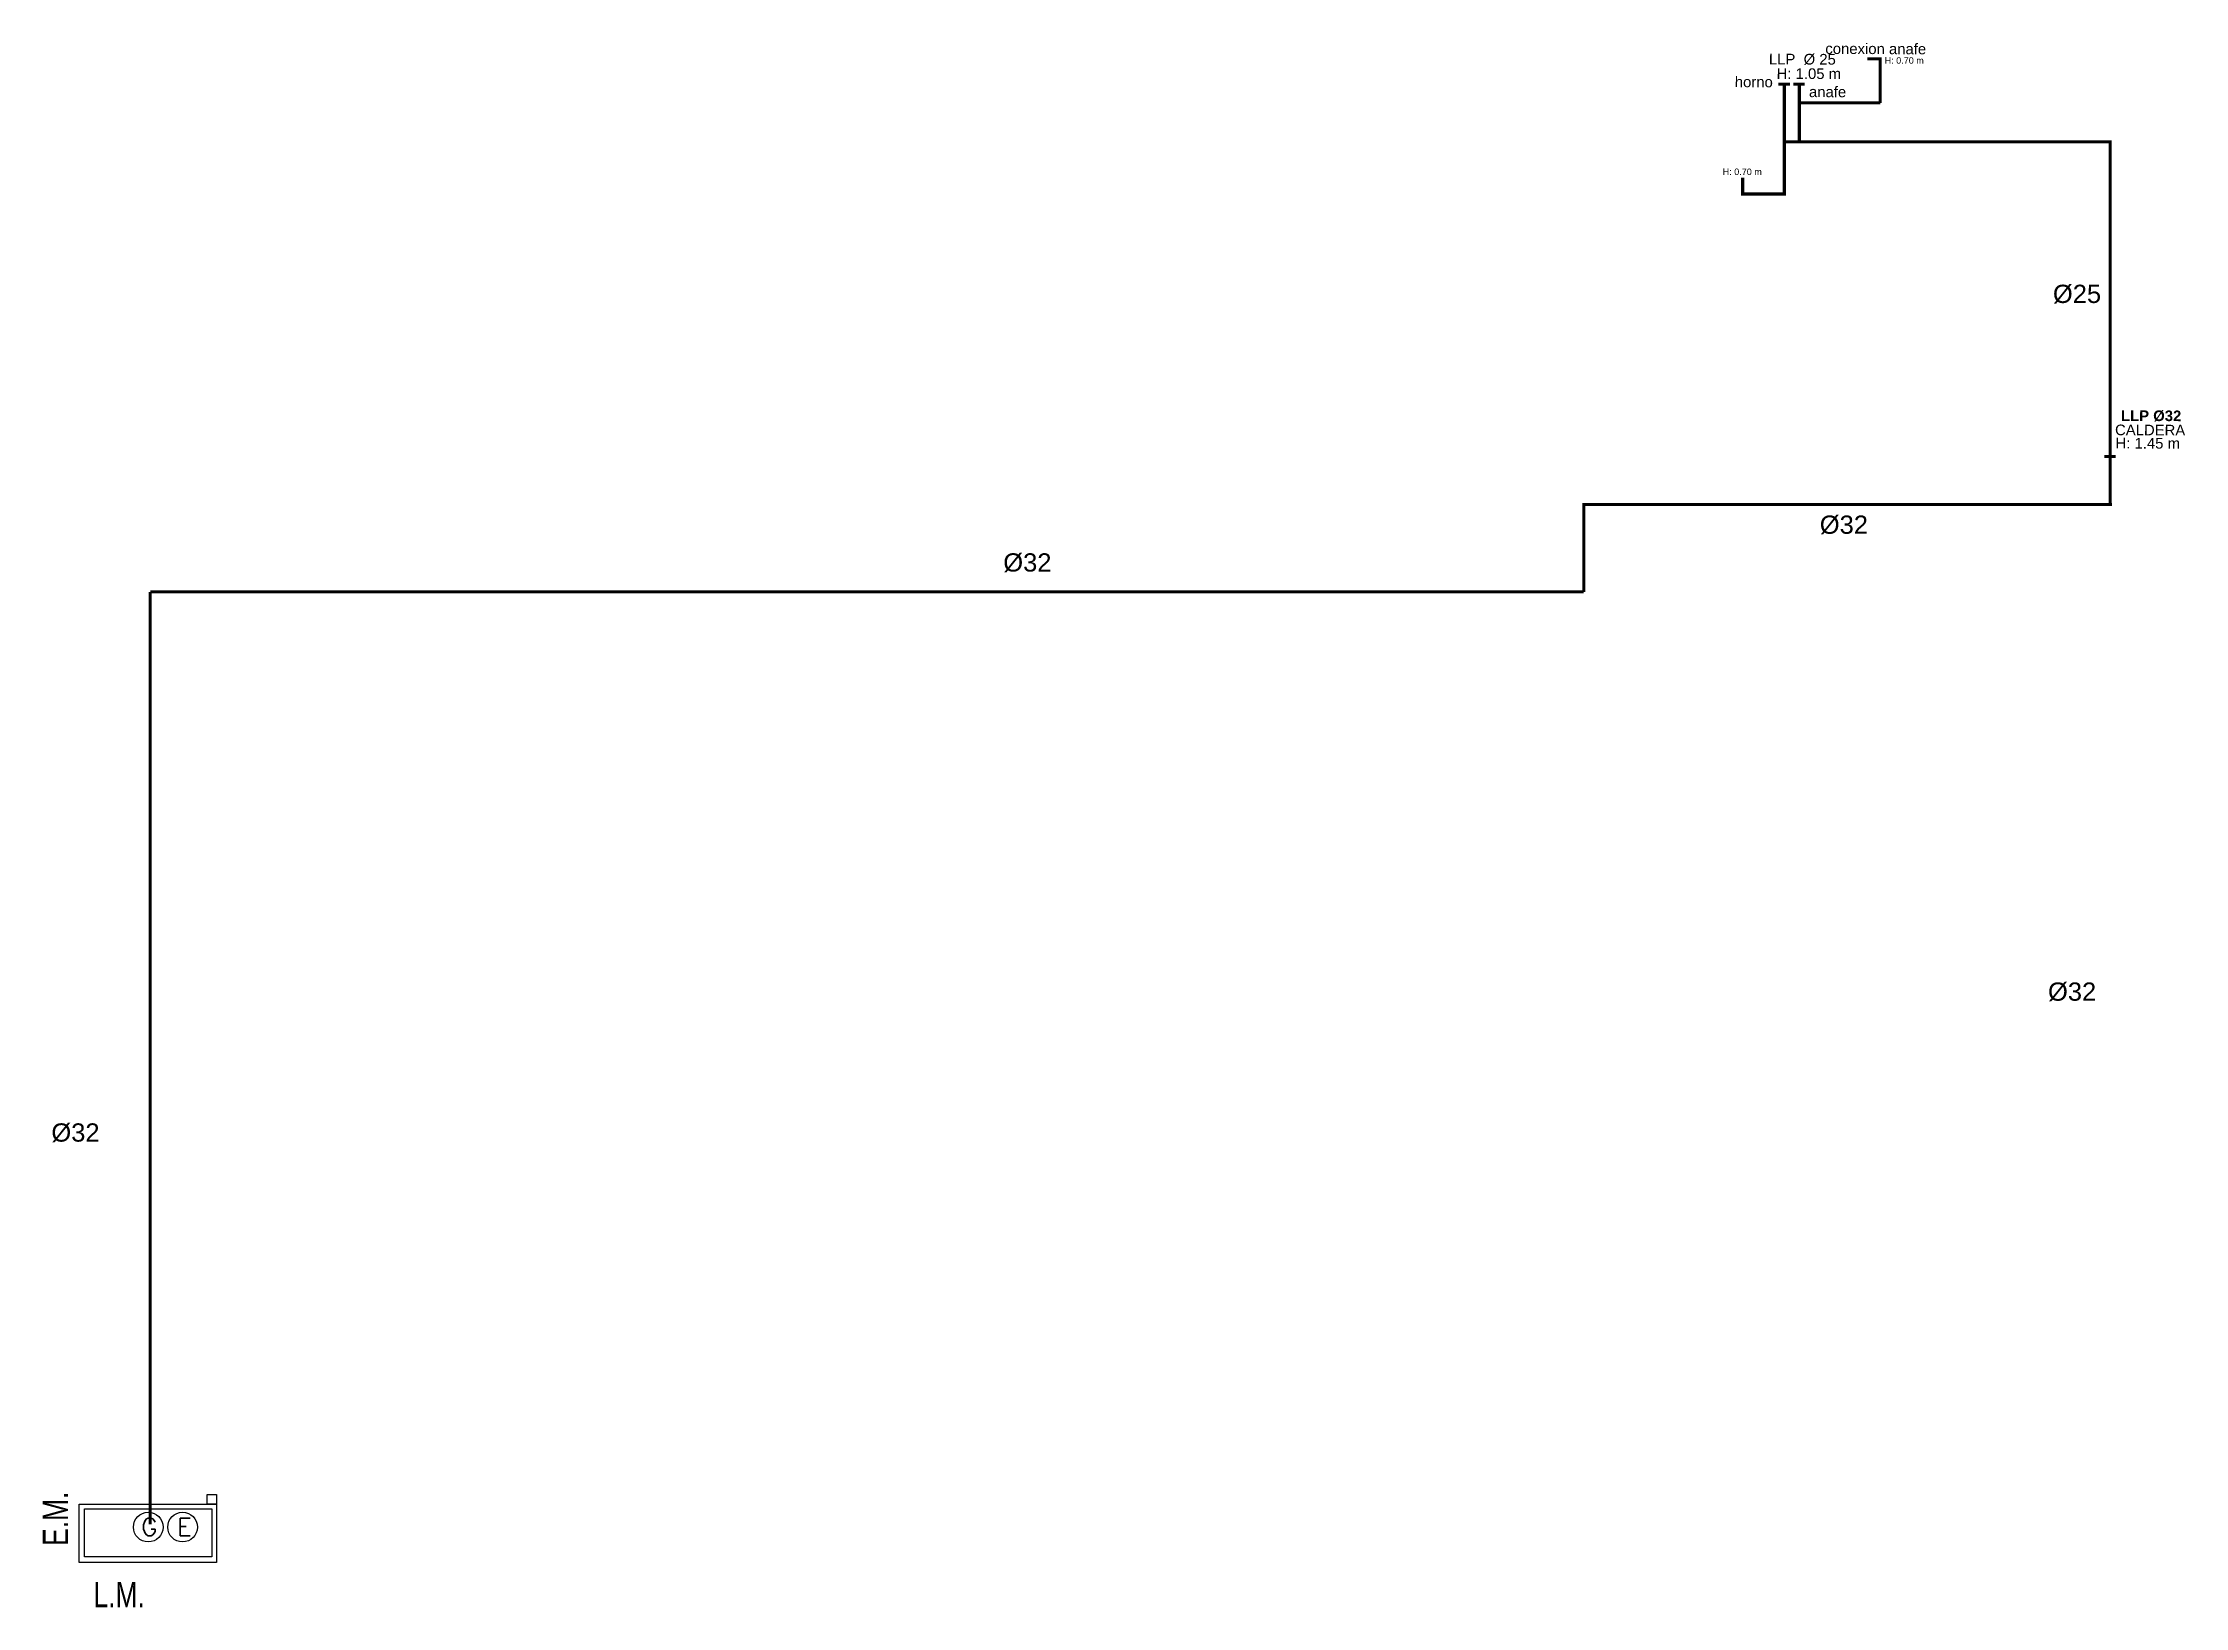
# Model space of a CAD drawing. Header units: millimetres. Extents: x 267 to 536, y -193 to 59.
# Drawn here: x 420.76 to 437.77, y -139.81 to -127.39 of the extents above; entities that cross this region are included whole.
import ezdxf

# ---------------------------------------------------------------- set-up
doc = ezdxf.new("R2010")
doc.units = ezdxf.units.MM
doc.header["$LTSCALE"] = 20
for name, color, linetype in [('0-TEXTO', 4, 'Continuous'), ('0-VISTA', 2, 'Continuous'), ('01-ELECTRICIDAD', 30, 'Continuous'), ('02GAS30', 30, 'Continuous'), ('Hatch rojo', 10, 'Continuous')]:
    doc.layers.add(name, color=color, linetype=linetype)
doc.styles.add('Arial', font='arial.ttf', dxfattribs={"height": 0.15})
doc.styles.add('DESLOC', font='arial.ttf', dxfattribs={"width": 0.75})
doc.styles.add('ROMANS', font='romans.shx')
doc.styles.get("Standard").update_dxf_attribs({"font": 'arial.ttf'})

msp = doc.modelspace()

# ---------------------------------------------------------------- texts
at = {"layer": '0-TEXTO', "insert": (420.761, -139.699, 0.041), "char_height": 0.2, "attachment_point": 1, "rotation": 90, "style": 'DESLOC'}
msp.add_mtext_dynamic_manual_height_columns('\\pi0.37624;E.M.', width=0.84237, gutter_width=1.5, heights=[0.566], dxfattribs=at)
at = {"layer": '0-TEXTO', "insert": (420.776, -139.61, 0.041), "char_height": 0.2, "attachment_point": 1, "style": 'DESLOC'}
msp.add_mtext_dynamic_manual_height_columns('\\pi0.38724;L.M.', width=0.84237, gutter_width=1.5, heights=[0.566], dxfattribs=at)
at = {"layer": '01-ELECTRICIDAD', "insert": (421.827, -139.102, 0.041), "char_height": 0.14147, "attachment_point": 1, "style": 'ROMANS'}
msp.add_mtext_dynamic_manual_height_columns('{\\Fromans|c0;\\T0.8;E}', width=2.64897, gutter_width=29.473, heights=[0], dxfattribs=at)
at = {"layer": '02GAS30', "style": 'Arial'}
for s, height, p in [('conexion anafe', 0.08446, (434.914, -127.475, 0.041)), ('LLP  %%C 25 ', 0.08446, (434.466, -127.558, 0.041)), ('H: 0.70 m ', 0.0513, (435.385, -127.552, 0.067)), ('horno', 0.0845, (434.195, -127.739, 0.041)), ('H: 1.05 m ', 0.0845, (434.527, -127.673, 0.041)), ('anafe ', 0.0845, (434.784, -127.818, 0.041)), ('H: 0.70 m ', 0.0513, (434.099, -128.436, 0.025)), ('CALDERA ', 0.0845, (437.214, -130.503, 0.083)), ('H: 1.45 m', 0.0845, (437.218, -130.608, 0.083))]:
    msp.add_text(s, height=height, rotation=359.7778, dxfattribs=at).set_placement(p)
at = {"layer": '02GAS30', "char_height": 0.1449, "attachment_point": 1}
for s, insert in [('%%C25', (436.721, -129.308)), ('%%C32', (434.87, -131.141)), ('%%C32', (428.387, -131.441)), ('%%C32', (436.682, -134.849)), ('%%C32', (420.829, -135.968))]:
    msp.add_mtext(s, dxfattribs=dict(at, insert=insert))
at = {"layer": '02GAS30', "insert": (437.74, -130.396, 0.083), "char_height": 0.08446, "width": 2.87641, "attachment_point": 9, "rotation": 359.7778, "style": 'Arial'}
msp.add_mtext('\\pt2.78733;{\\fArial|b1|i0|c0|p34;LLP Ø32}', dxfattribs=at)
at = {"layer": 'Hatch rojo', "insert": (421.543, -139.102, 0.041), "char_height": 0.14147, "attachment_point": 1, "style": 'ROMANS'}
msp.add_mtext_dynamic_manual_height_columns('{\\Fromans|c0;\\T0.8;G}', width=2.64897, gutter_width=29.473, heights=[0], dxfattribs=at)

# ---------------------------------------------------------------- linework, layer by layer
at = {"layer": '0-VISTA', "elevation": 0.041}
for points in [[(422.065, -138.916), (422.14, -138.916), (422.14, -138.991), (422.065, -138.991)], [(421.05, -139.454), (421.05, -138.991), (422.14, -138.991), (422.14, -139.454)], [(421.093, -139.411), (421.093, -139.028), (422.104, -139.028), (422.104, -139.411)]]:
    msp.add_lwpolyline(points, close=True, dxfattribs=at)
at = {"layer": '01-ELECTRICIDAD'}
msp.add_circle((421.871, -139.174, 0.041), 0.118, dxfattribs=at)
at = {"layer": '02GAS30', "const_width": 0.025, "elevation": 0.041}
for points in [[(435.35, -127.864), (435.35, -127.514), (435.248, -127.514)], [(434.588, -127.724), (434.588, -128.173), (435.508, -128.173)], [(434.707, -127.724), (434.707, -128.173), (435.627, -128.173)], [(435.35, -127.864), (434.707, -127.864)], [(434.588, -128.173), (434.588, -128.587), (434.258, -128.587), (434.258, -128.459)], [(437.176, -131.054), (437.176, -128.173), (435.257, -128.173)], [(437.22, -130.672), (437.129, -130.672)], [(437.176, -130.804), (437.176, -130.804), (437.176, -130.804), (437.176, -130.981)], [(437.189, -131.054), (432.996, -131.054), (432.996, -131.747)], [(421.614, -131.747), (432.996, -131.747)], [(421.614, -131.747), (421.614, -139.152)]]:
    msp.add_lwpolyline(points, dxfattribs=at)
at = {"layer": '02GAS30', "const_width": 0.025}
for points in [[(434.633, -127.716), (434.542, -127.716)], [(434.751, -127.716), (434.66, -127.716)]]:
    msp.add_lwpolyline(points, dxfattribs=at)
at = {"layer": 'Hatch rojo'}
msp.add_circle((421.598, -139.174, 0.041), 0.118, dxfattribs=at)

msp.set_redraw_order([(e.dxf.handle, doc.entitydb.next_handle()) for e in msp.query("TEXT MTEXT ATTDEF DIMENSION ARC_DIMENSION")])  # texts and dimensions are drawn at this point

doc.saveas('drawing.dxf')
